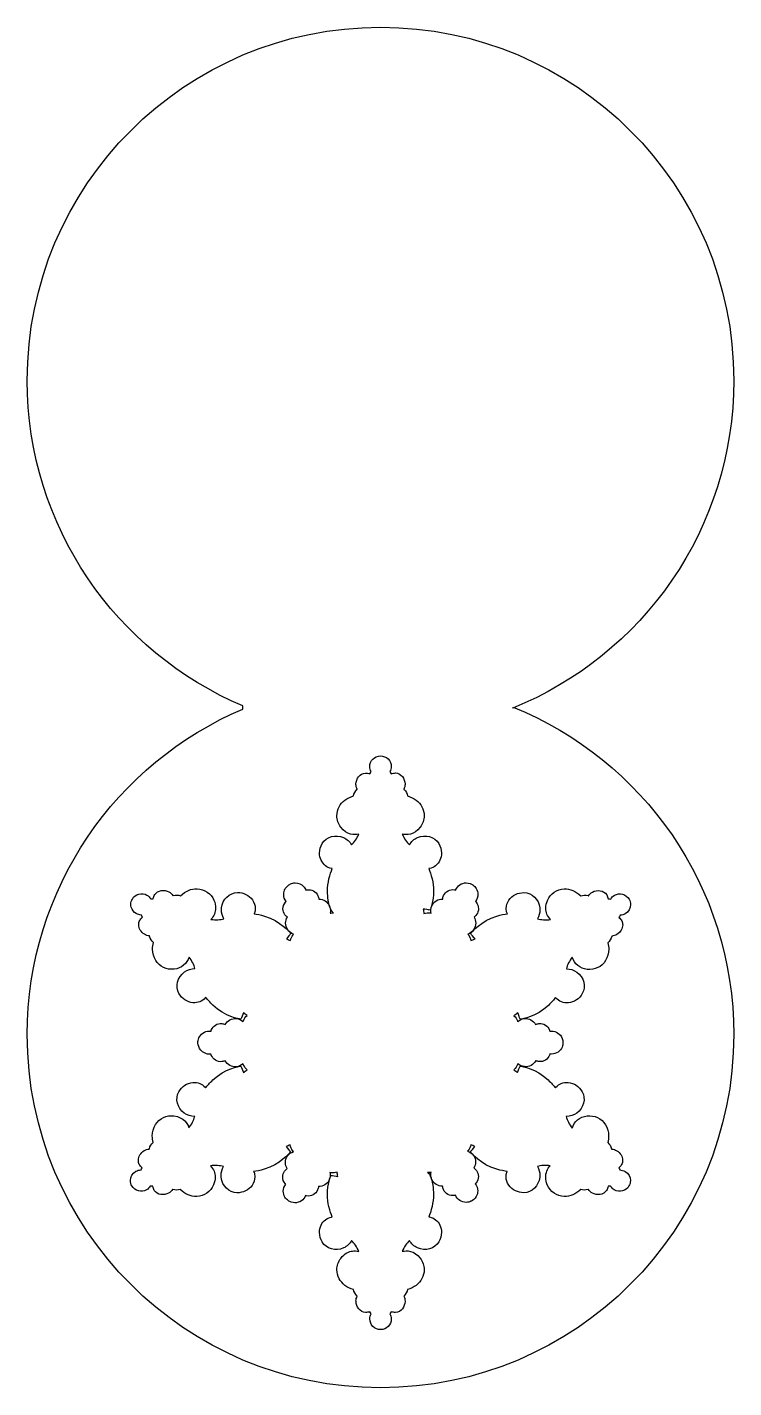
# Model space of a CAD drawing. Header units: centimetres. Extents: x -4.3 to 4.3, y -8.2 to 8.2.
import ezdxf

# ---------------------------------------------------------------- set-up
doc = ezdxf.new("R2010")
doc.units = ezdxf.units.CM
doc.header["$MEASUREMENT"] = 0
doc.layers.add('Camada 1', color=7, linetype='Continuous')

msp = doc.modelspace()

# ---------------------------------------------------------------- linework, layer by layer
at = {"layer": 'Camada 1'}
msp.add_open_spline([(1.59315, -0.00623), (3.15123, 0.62411), (4.25039, 2.15147), (4.25039, 3.93553), (4.25039, 3.93553), (4.25039, 6.28294), (2.3474, 8.1859), (-0.00001, 8.1859), (-0.00001, 8.1859), (-2.34745, 8.1859), (-4.25039, 6.28294), (-4.25039, 3.93553), (-4.25039, 3.93553), (-4.25039, 2.17497), (-3.17999, 0.66443), (-1.65446, 0.01917), (-1.65446, 0.01917), (-1.65446, 0.01917), (-1.65446, -0.01917), (-1.65446, -0.01917), (-1.65446, -0.01917), (-3.17999, -0.66444), (-4.25039, -2.17502), (-4.25039, -3.93553), (-4.25039, -3.93553), (-4.25039, -6.28297), (-2.34745, -8.18593), (-0.00002, -8.18593), (-0.00002, -8.18593), (2.34739, -8.18593), (4.25038, -6.28297), (4.25038, -3.93553), (4.25038, -3.93553), (4.25038, -2.15306), (3.1531, -0.62684), (1.59724, 0.00454), (1.59724, 0.00454), (1.59724, 0.00454), (1.59315, -0.00623), (1.59315, -0.00623)], degree=3, knots=[0, 0, 0, 0, 0.09090909, 0.09090909, 0.09090909, 0.09090909, 0.18181818, 0.18181818, 0.18181818, 0.18181818, 0.27272727, 0.27272727, 0.27272727, 0.27272727, 0.36363636, 0.36363636, 0.36363636, 0.36363636, 0.45454545, 0.45454545, 0.45454545, 0.45454545, 0.54545455, 0.54545455, 0.54545455, 0.54545455, 0.63636364, 0.63636364, 0.63636364, 0.63636364, 0.72727273, 0.72727273, 0.72727273, 0.72727273, 0.81818182, 0.81818182, 0.81818182, 0.81818182, 1, 1, 1, 1], dxfattribs=at)
at = {"layer": 'Camada 1', "color": 7, "lineweight": 25}
msp.add_open_spline([(-0.00009, -0.58204), (-0.07113, -0.58204), (-0.129, -0.63988), (-0.12907, -0.71097), (-0.12907, -0.71097), (-0.12904, -0.73232), (-0.12277, -0.75299), (-0.11232, -0.77206), (-0.11232, -0.77206), (-0.11907, -0.78029), (-0.12465, -0.78897), (-0.12917, -0.7978), (-0.12917, -0.7978), (-0.14682, -0.79121), (-0.16425, -0.78743), (-0.17992, -0.78825), (-0.17992, -0.78825), (-0.24951, -0.7918), (-0.29308, -0.85818), (-0.29509, -0.92022), (-0.29509, -0.92022), (-0.29509, -0.92025), (-0.29517, -0.9249), (-0.29517, -0.9249), (-0.29517, -0.9249), (-0.29517, -0.94601), (-0.28956, -0.96573), (-0.2803, -0.98427), (-0.2803, -0.98427), (-0.28189, -0.98557), (-0.28342, -0.98694), (-0.28342, -0.98694), (-0.28342, -0.98694), (-0.3053, -1.00911), (-0.31932, -1.03591), (-0.32517, -1.06467), (-0.32517, -1.06467), (-0.40264, -1.086), (-0.46386, -1.13201), (-0.49773, -1.19516), (-0.49773, -1.19516), (-0.51556, -1.22847), (-0.52501, -1.26567), (-0.52501, -1.30271), (-0.52501, -1.30271), (-0.52501, -1.35213), (-0.509, -1.39963), (-0.47863, -1.44006), (-0.47863, -1.44006), (-0.40566, -1.53727), (-0.31393, -1.53547), (-0.26162, -1.52409), (-0.26162, -1.52409), (-0.28382, -1.57616), (-0.31403, -1.62193), (-0.34777, -1.65413), (-0.34777, -1.65413), (-0.37052, -1.61452), (-0.40431, -1.58267), (-0.44543, -1.56454), (-0.44543, -1.56454), (-0.54036, -1.52282), (-0.65284, -1.55454), (-0.70147, -1.63674), (-0.70147, -1.63674), (-0.72248, -1.6723), (-0.73317, -1.71183), (-0.73317, -1.75088), (-0.73317, -1.75088), (-0.73317, -1.78104), (-0.72679, -1.81083), (-0.71404, -1.83843), (-0.71404, -1.83843), (-0.68922, -1.8919), (-0.6439, -1.92786), (-0.58971, -1.93707), (-0.58971, -1.93707), (-0.5864, -1.93763), (-0.58352, -1.93757), (-0.58034, -1.93776), (-0.58034, -1.93776), (-0.59283, -1.97012), (-0.60735, -2.01118), (-0.61982, -2.06182), (-0.61982, -2.06182), (-0.6313, -2.1087), (-0.63715, -2.15821), (-0.63715, -2.20888), (-0.63715, -2.20888), (-0.63715, -2.24529), (-0.63408, -2.28212), (-0.6281, -2.31831), (-0.6281, -2.31831), (-0.60752, -2.44224), (-0.5809, -2.46103), (-0.56661, -2.47103), (-0.56661, -2.47103), (-0.56661, -2.47103), (-0.56545, -2.47185), (-0.56539, -2.47196), (-0.56539, -2.47196), (-0.57536, -2.47162), (-0.58545, -2.47196), (-0.59566, -2.47349), (-0.59566, -2.47349), (-0.59566, -2.47349), (-0.59984, -2.47455), (-0.60458, -2.47566), (-0.60458, -2.47566), (-0.60238, -2.46598), (-0.60093, -2.4565), (-0.60093, -2.44722), (-0.60093, -2.44722), (-0.60093, -2.42666), (-0.60524, -2.40671), (-0.61371, -2.38787), (-0.61371, -2.38787), (-0.63681, -2.33659), (-0.68666, -2.30556), (-0.74262, -2.30656), (-0.74262, -2.30656), (-0.74389, -2.29262), (-0.74677, -2.27886), (-0.75267, -2.26589), (-0.75267, -2.26589), (-0.77579, -2.21461), (-0.82892, -2.18601), (-0.88491, -2.19477), (-0.88491, -2.19477), (-0.88491, -2.19477), (-0.89134, -2.19644), (-0.89727, -2.19784), (-0.89727, -2.19784), (-0.90423, -2.18056), (-0.91349, -2.16482), (-0.92606, -2.15212), (-0.92606, -2.15212), (-0.95241, -2.12545), (-0.9876, -2.11071), (-1.02504, -2.11053), (-1.02504, -2.11053), (-1.04663, -2.11048), (-1.06788, -2.1172), (-1.0819, -2.12294), (-1.0819, -2.12294), (-1.0819, -2.12294), (-1.08653, -2.12477), (-1.08653, -2.12477), (-1.08653, -2.12477), (-1.08701, -2.12493), (-1.08743, -2.12517), (-1.08783, -2.12538), (-1.08783, -2.12538), (-1.08783, -2.12538), (-1.09257, -2.12805), (-1.09257, -2.12805), (-1.09257, -2.12805), (-1.09974, -2.13212), (-1.12993, -2.15274), (-1.14583, -2.17988), (-1.14583, -2.17988), (-1.15832, -2.20134), (-1.16493, -2.22573), (-1.16493, -2.25037), (-1.16493, -2.25037), (-1.16493, -2.28069), (-1.15424, -2.31003), (-1.13551, -2.33464), (-1.13551, -2.33464), (-1.13929, -2.33837), (-1.14453, -2.34358), (-1.14453, -2.34358), (-1.14453, -2.34358), (-1.16297, -2.36602), (-1.17313, -2.39404), (-1.17313, -2.4224), (-1.17313, -2.4224), (-1.17313, -2.44785), (-1.16527, -2.47241), (-1.15038, -2.49352), (-1.15038, -2.49352), (-1.14244, -2.50474), (-1.13186, -2.51426), (-1.11987, -2.52262), (-1.11987, -2.52262), (-1.13373, -2.54508), (-1.14146, -2.56977), (-1.14146, -2.59517), (-1.14146, -2.59517), (-1.14146, -2.6238), (-1.13257, -2.65153), (-1.11577, -2.67523), (-1.11577, -2.67523), (-1.09825, -2.7), (-1.07333, -2.71767), (-1.04473, -2.72735), (-1.04473, -2.72735), (-1.04761, -2.73042), (-1.05119, -2.73423), (-1.05119, -2.73423), (-1.05119, -2.73423), (-1.0681, -2.75487), (-1.07913, -2.77894), (-1.08429, -2.80448), (-1.08429, -2.80448), (-1.09977, -2.79744), (-1.11591, -2.7904), (-1.13271, -2.78358), (-1.13271, -2.78358), (-1.11951, -2.7676), (-1.08583, -2.72696), (-1.08583, -2.72696), (-1.08583, -2.72696), (-1.08416, -2.72487), (-1.08329, -2.72241), (-1.08329, -2.71987), (-1.08329, -2.71987), (-1.08329, -2.71749), (-1.08406, -2.71511), (-1.08559, -2.7131), (-1.08559, -2.7131), (-1.09027, -2.70709), (-1.20158, -2.56597), (-1.39436, -2.50966), (-1.39436, -2.50966), (-1.4445, -2.495), (-1.48752, -2.48696), (-1.52189, -2.48153), (-1.52189, -2.48153), (-1.51969, -2.47748), (-1.51739, -2.47317), (-1.51739, -2.47317), (-1.51739, -2.47317), (-1.5107, -2.45518), (-1.50734, -2.43642), (-1.50734, -2.41726), (-1.50734, -2.41726), (-1.50734, -2.3821), (-1.5188, -2.34712), (-1.54052, -2.31614), (-1.54052, -2.31614), (-1.5806, -2.25904), (-1.64821, -2.22528), (-1.72134, -2.226), (-1.72134, -2.226), (-1.81693, -2.22685), (-1.90073, -2.30826), (-1.91216, -2.41139), (-1.91216, -2.41139), (-1.91216, -2.41139), (-1.91338, -2.43396), (-1.91338, -2.43396), (-1.91338, -2.43396), (-1.91338, -2.47177), (-1.90277, -2.50839), (-1.88361, -2.54128), (-1.88361, -2.54128), (-1.92806, -2.55409), (-1.98296, -2.55713), (-2.03929, -2.55017), (-2.03929, -2.55017), (-2.02119, -2.53078), (-2.00728, -2.5094), (-1.99794, -2.48633), (-1.99794, -2.48633), (-1.98847, -2.46281), (-1.98363, -2.43781), (-1.98363, -2.41193), (-1.98363, -2.41193), (-1.98363, -2.38185), (-1.99027, -2.351), (-2.00332, -2.32033), (-2.00332, -2.32033), (-2.03859, -2.23736), (-2.11606, -2.18399), (-2.20559, -2.18105), (-2.20559, -2.18105), (-2.27676, -2.17872), (-2.34704, -2.20857), (-2.40442, -2.2649), (-2.40442, -2.2649), (-2.43212, -2.25535), (-2.46191, -2.25408), (-2.49327, -2.26217), (-2.49327, -2.26217), (-2.49327, -2.26217), (-2.49523, -2.26275), (-2.49721, -2.26344), (-2.49721, -2.26344), (-2.50938, -2.24508), (-2.52523, -2.22934), (-2.54502, -2.21867), (-2.54502, -2.21867), (-2.59974, -2.18927), (-2.67903, -2.19369), (-2.717, -2.25211), (-2.717, -2.25211), (-2.72565, -2.26545), (-2.73105, -2.28272), (-2.73409, -2.30164), (-2.73409, -2.30164), (-2.74457, -2.30095), (-2.75465, -2.3014), (-2.76452, -2.30296), (-2.76452, -2.30296), (-2.77571, -2.28428), (-2.79061, -2.26835), (-2.80934, -2.25756), (-2.80934, -2.25756), (-2.83916, -2.24028), (-2.8739, -2.23565), (-2.90718, -2.24454), (-2.90718, -2.24454), (-2.94044, -2.25338), (-2.96825, -2.27468), (-2.98552, -2.30449), (-2.98552, -2.30449), (-2.99695, -2.32412), (-3.00301, -2.34648), (-3.00301, -2.36897), (-3.00301, -2.36897), (-3.00301, -2.38019), (-3.00148, -2.39141), (-2.99859, -2.40236), (-2.99859, -2.40236), (-2.98973, -2.43564), (-2.96843, -2.46353), (-2.93861, -2.48078), (-2.93861, -2.48078), (-2.9203, -2.49134), (-2.89924, -2.49679), (-2.87741, -2.49734), (-2.87741, -2.49734), (-2.87363, -2.50721), (-2.86905, -2.51634), (-2.86376, -2.52449), (-2.86376, -2.52449), (-2.87821, -2.5364), (-2.89022, -2.54947), (-2.89739, -2.56352), (-2.89739, -2.56352), (-2.90538, -2.5791), (-2.90946, -2.59583), (-2.90946, -2.61334), (-2.90946, -2.61334), (-2.90946, -2.6579), (-2.88253, -2.7034), (-2.84091, -2.72936), (-2.84091, -2.72936), (-2.82162, -2.74137), (-2.80001, -2.74748), (-2.77807, -2.74881), (-2.77807, -2.74881), (-2.77775, -2.75072), (-2.77749, -2.75267), (-2.77749, -2.75267), (-2.77749, -2.75267), (-2.769, -2.78357), (-2.75278, -2.80956), (-2.73092, -2.82882), (-2.73092, -2.82882), (-2.73809, -2.8561), (-2.74211, -2.88245), (-2.74211, -2.90679), (-2.74211, -2.90679), (-2.74211, -2.95608), (-2.72922, -3.00305), (-2.70478, -3.04257), (-2.70478, -3.04257), (-2.65774, -3.11874), (-2.57289, -3.15944), (-2.48343, -3.14888), (-2.48343, -3.14888), (-2.39405, -3.13824), (-2.3282, -3.08395), (-2.3024, -3.00254), (-2.3024, -3.00254), (-2.26832, -3.04794), (-2.24374, -3.09708), (-2.23263, -3.1425), (-2.23263, -3.1425), (-2.27851, -3.14229), (-2.32293, -3.15628), (-2.35897, -3.18264), (-2.35897, -3.18264), (-2.44274, -3.24384), (-2.47174, -3.35705), (-2.42498, -3.44037), (-2.42498, -3.44037), (-2.38916, -3.50413), (-2.32634, -3.54602), (-2.25686, -3.55237), (-2.25686, -3.55237), (-2.19815, -3.55777), (-2.14431, -3.5366), (-2.10912, -3.49443), (-2.10912, -3.49443), (-2.10721, -3.4921), (-2.10568, -3.48911), (-2.10385, -3.48655), (-2.10385, -3.48655), (-2.08215, -3.51354), (-2.05387, -3.5468), (-2.01627, -3.58294), (-2.01627, -3.58294), (-1.87149, -3.72232), (-1.69374, -3.74868), (-1.68626, -3.74971), (-1.68626, -3.74971), (-1.68113, -3.75048), (-1.67615, -3.74749), (-1.67433, -3.74262), (-1.67433, -3.74262), (-1.67433, -3.74262), (-1.65581, -3.69322), (-1.64853, -3.67378), (-1.64853, -3.67378), (-1.63374, -3.68534), (-1.61927, -3.69616), (-1.60514, -3.70627), (-1.60514, -3.70627), (-1.62469, -3.72331), (-1.64022, -3.74506), (-1.64996, -3.77043), (-1.64996, -3.77043), (-1.64996, -3.77043), (-1.65118, -3.77458), (-1.65255, -3.77921), (-1.65255, -3.77921), (-1.67496, -3.75923), (-1.70279, -3.74645), (-1.73325, -3.74346), (-1.73325, -3.74346), (-1.78937, -3.73801), (-1.84091, -3.766), (-1.86787, -3.81514), (-1.86787, -3.81514), (-1.88086, -3.80908), (-1.8943, -3.80464), (-1.90817, -3.80337), (-1.90817, -3.80337), (-1.96416, -3.79781), (-2.01541, -3.82972), (-2.03565, -3.88256), (-2.03565, -3.88256), (-2.03565, -3.88256), (-2.03748, -3.8891), (-2.03917, -3.89502), (-2.03917, -3.89502), (-2.0951, -3.88774), (-2.15014, -3.91344), (-2.17847, -3.96236), (-2.17847, -3.96236), (-2.18929, -3.98096), (-2.19397, -4.00279), (-2.19601, -4.01784), (-2.19601, -4.01784), (-2.19601, -4.01784), (-2.19654, -4.02173), (-2.19654, -4.02173), (-2.19654, -4.02173), (-2.19654, -4.02173), (-2.19678, -4.02734), (-2.19678, -4.02734), (-2.19678, -4.02734), (-2.19726, -4.0403), (-2.19337, -4.07555), (-2.17834, -4.10166), (-2.17834, -4.10166), (-2.15969, -4.13415), (-2.1295, -4.15741), (-2.0933, -4.16714), (-2.0933, -4.16714), (-2.07621, -4.17172), (-2.05798, -4.17203), (-2.03927, -4.16949), (-2.03927, -4.16949), (-2.03755, -4.17563), (-2.03578, -4.1819), (-2.03578, -4.1819), (-2.03578, -4.1819), (-2.01562, -4.23484), (-1.9645, -4.26686), (-1.90852, -4.26154), (-1.90852, -4.26154), (-1.89466, -4.26027), (-1.88124, -4.25585), (-1.8682, -4.24987), (-1.8682, -4.24987), (-1.84137, -4.29906), (-1.78991, -4.32729), (-1.73379, -4.32194), (-1.73379, -4.32194), (-1.70334, -4.31911), (-1.67548, -4.30638), (-1.65296, -4.28651), (-1.65296, -4.28651), (-1.6518, -4.29056), (-1.65042, -4.29527), (-1.65042, -4.29527), (-1.65042, -4.29527), (-1.64079, -4.32072), (-1.62528, -4.34242), (-1.60581, -4.35954), (-1.60581, -4.35954), (-1.61994, -4.36957), (-1.63446, -4.38036), (-1.64928, -4.3919), (-1.64928, -4.3919), (-1.65648, -4.37251), (-1.67487, -4.32303), (-1.67487, -4.32303), (-1.67487, -4.32303), (-1.67667, -4.31814), (-1.68162, -4.31515), (-1.68678, -4.31586), (-1.68678, -4.31586), (-1.69424, -4.31687), (-1.87199, -4.34258), (-2.01735, -4.48152), (-2.01735, -4.48152), (-2.055, -4.51761), (-2.08342, -4.55079), (-2.10519, -4.57772), (-2.10519, -4.57772), (-2.10699, -4.57518), (-2.10855, -4.57219), (-2.11043, -4.56984), (-2.11043, -4.56984), (-2.14546, -4.52753), (-2.19922, -4.50621), (-2.25796, -4.51142), (-2.25796, -4.51142), (-2.32749, -4.51756), (-2.39049, -4.5592), (-2.42645, -4.62297), (-2.42645, -4.62297), (-2.47349, -4.70616), (-2.44484, -4.81945), (-2.36128, -4.88094), (-2.36128, -4.88094), (-2.3253, -4.90737), (-2.28093, -4.92142), (-2.23505, -4.92139), (-2.23505, -4.92139), (-2.24616, -4.96632), (-2.27053, -5.01492), (-2.30424, -5.05977), (-2.30424, -5.05977), (-2.32056, -5.00892), (-2.36515, -4.92896), (-2.4858, -4.91422), (-2.4858, -4.91422), (-2.57526, -4.90332), (-2.66024, -4.94375), (-2.70747, -5.01971), (-2.70747, -5.01971), (-2.73221, -5.05945), (-2.74525, -5.10668), (-2.74525, -5.15631), (-2.74525, -5.15631), (-2.74525, -5.15631), (-2.74525, -5.15631), (-2.74525, -5.15631), (-2.74525, -5.15631), (-2.74525, -5.18039), (-2.74128, -5.20648), (-2.73424, -5.23354), (-2.73424, -5.23354), (-2.75639, -5.25275), (-2.77237, -5.27802), (-2.78104, -5.30945), (-2.78104, -5.30945), (-2.78104, -5.30945), (-2.78133, -5.31133), (-2.78165, -5.31326), (-2.78165, -5.31326), (-2.80366, -5.31466), (-2.82531, -5.32064), (-2.84462, -5.33255), (-2.84462, -5.33255), (-2.88648, -5.35848), (-2.91352, -5.40409), (-2.91352, -5.44881), (-2.91352, -5.44881), (-2.91352, -5.46609), (-2.90952, -5.48278), (-2.90161, -5.49826), (-2.90161, -5.49826), (-2.89431, -5.51268), (-2.88203, -5.52599), (-2.86727, -5.53803), (-2.86727, -5.53803), (-2.87296, -5.54658), (-2.87769, -5.55539), (-2.88132, -5.56441), (-2.88132, -5.56441), (-2.90339, -5.56473), (-2.92461, -5.57018), (-2.94313, -5.58087), (-2.94313, -5.58087), (-2.983, -5.60386), (-3.00774, -5.64672), (-3.00774, -5.69292), (-3.00774, -5.69292), (-3.00774, -5.71538), (-3.00181, -5.73748), (-2.99059, -5.757), (-2.99059, -5.757), (-2.97344, -5.78687), (-2.94569, -5.80825), (-2.91241, -5.81722), (-2.91241, -5.81722), (-2.87913, -5.82619), (-2.84436, -5.82172), (-2.81451, -5.80455), (-2.81451, -5.80455), (-2.79583, -5.79378), (-2.78085, -5.77788), (-2.76956, -5.75936), (-2.76956, -5.75936), (-2.75964, -5.76082), (-2.74953, -5.76148), (-2.73911, -5.76079), (-2.73911, -5.76079), (-2.73612, -5.77971), (-2.7308, -5.79691), (-2.7222, -5.81024), (-2.7222, -5.81024), (-2.68442, -5.86882), (-2.60512, -5.87348), (-2.55033, -5.84421), (-2.55033, -5.84421), (-2.53046, -5.83365), (-2.51456, -5.81794), (-2.50236, -5.79955), (-2.50236, -5.79955), (-2.50043, -5.80021), (-2.49844, -5.80093), (-2.49844, -5.80093), (-2.49844, -5.80093), (-2.46706, -5.80913), (-2.43729, -5.80794), (-2.40954, -5.79839), (-2.40954, -5.79839), (-2.35236, -5.85491), (-2.28214, -5.88504), (-2.211, -5.88292), (-2.211, -5.88292), (-2.12149, -5.88027), (-2.04384, -5.82717), (-2.00833, -5.7443), (-2.00833, -5.7443), (-1.99484, -5.71287), (-1.98801, -5.68167), (-1.98801, -5.65143), (-1.98801, -5.65143), (-1.98801, -5.60121), (-2.00854, -5.55359), (-2.04442, -5.51438), (-2.04442, -5.51438), (-1.98777, -5.5075), (-1.9325, -5.5106), (-1.88789, -5.52367), (-1.88789, -5.52367), (-1.90726, -5.55666), (-1.918, -5.59357), (-1.918, -5.63154), (-1.918, -5.63154), (-1.918, -5.63154), (-1.91681, -5.65345), (-1.91681, -5.65345), (-1.91681, -5.65345), (-1.90572, -5.75653), (-1.82214, -5.83821), (-1.72663, -5.83943), (-1.72663, -5.83943), (-1.65347, -5.84033), (-1.58577, -5.80681), (-1.54552, -5.74982), (-1.54552, -5.74982), (-1.52361, -5.71876), (-1.51202, -5.68365), (-1.51202, -5.64825), (-1.51202, -5.64825), (-1.51202, -5.62939), (-1.51533, -5.61073), (-1.52192, -5.5929), (-1.52192, -5.5929), (-1.52192, -5.5929), (-1.52409, -5.58883), (-1.52642, -5.58446), (-1.52642, -5.58446), (-1.49197, -5.57917), (-1.44892, -5.57128), (-1.39881, -5.55678), (-1.39881, -5.55678), (-1.2058, -5.50106), (-1.09406, -5.3603), (-1.08941, -5.35432), (-1.08941, -5.35432), (-1.08785, -5.35234), (-1.08708, -5.3499), (-1.08708, -5.34752), (-1.08708, -5.34752), (-1.08708, -5.34501), (-1.08793, -5.34252), (-1.08962, -5.3404), (-1.08962, -5.3404), (-1.08962, -5.3404), (-1.12317, -5.29965), (-1.13632, -5.2837), (-1.13632, -5.2837), (-1.11955, -5.27685), (-1.10341, -5.26997), (-1.08795, -5.26298), (-1.08795, -5.26298), (-1.08329, -5.28994), (-1.07207, -5.31547), (-1.05432, -5.33733), (-1.05432, -5.33733), (-1.05432, -5.33733), (-1.0513, -5.34051), (-1.04786, -5.34421), (-1.04786, -5.34421), (-1.07654, -5.35374), (-1.10152, -5.37149), (-1.11911, -5.39625), (-1.11911, -5.39625), (-1.13599, -5.41998), (-1.14491, -5.44771), (-1.14491, -5.47645), (-1.14491, -5.47645), (-1.14491, -5.47645), (-1.14491, -5.47645), (-1.14491, -5.47645), (-1.14491, -5.47645), (-1.14491, -5.50174), (-1.13726, -5.52643), (-1.12353, -5.54868), (-1.12353, -5.54868), (-1.13549, -5.55707), (-1.1461, -5.56649), (-1.15404, -5.57773), (-1.15404, -5.57773), (-1.16907, -5.5989), (-1.17703, -5.62353), (-1.17703, -5.64909), (-1.17703, -5.64909), (-1.17703, -5.67732), (-1.16695, -5.70526), (-1.14859, -5.72783), (-1.14859, -5.72783), (-1.14859, -5.72783), (-1.14338, -5.73294), (-1.13965, -5.73672), (-1.13965, -5.73672), (-1.15854, -5.76133), (-1.16931, -5.7908), (-1.16931, -5.82123), (-1.16931, -5.82123), (-1.16931, -5.84578), (-1.16277, -5.86997), (-1.15042, -5.89124), (-1.15042, -5.89124), (-1.13957, -5.91), (-1.12298, -5.92487), (-1.11094, -5.9341), (-1.11094, -5.9341), (-1.11094, -5.9341), (-1.10803, -5.93632), (-1.10803, -5.93632), (-1.10803, -5.93632), (-1.10803, -5.93632), (-1.10351, -5.93918), (-1.10351, -5.93918), (-1.10351, -5.93918), (-1.09264, -5.94609), (-1.05996, -5.96045), (-1.02953, -5.96045), (-1.02953, -5.96045), (-0.97288, -5.96026), (-0.92274, -5.9256), (-0.90118, -5.87348), (-0.90118, -5.87348), (-0.89512, -5.87501), (-0.88896, -5.87658), (-0.88896, -5.87658), (-0.88896, -5.87658), (-0.83303, -5.88544), (-0.77985, -5.85692), (-0.75662, -5.80567), (-0.75662, -5.80567), (-0.75077, -5.79276), (-0.74784, -5.77908), (-0.74654, -5.76506), (-0.74654, -5.76506), (-0.69055, -5.7662), (-0.64065, -5.73527), (-0.6174, -5.68402), (-0.6174, -5.68402), (-0.60883, -5.66508), (-0.60449, -5.64497), (-0.60449, -5.62446), (-0.60449, -5.62446), (-0.60449, -5.61523), (-0.60592, -5.60589), (-0.60804, -5.59628), (-0.60804, -5.59628), (-0.60404, -5.59726), (-0.59915, -5.59848), (-0.59915, -5.59848), (-0.59915, -5.59848), (-0.57214, -5.60271), (-0.54565, -5.59964), (-0.52112, -5.59123), (-0.52112, -5.59123), (-0.51951, -5.60748), (-0.51747, -5.62459), (-0.5149, -5.64261), (-0.5149, -5.64261), (-0.53538, -5.63917), (-0.58716, -5.63049), (-0.58716, -5.63049), (-0.58716, -5.63049), (-0.59227, -5.6297), (-0.59732, -5.6325), (-0.59925, -5.63734), (-0.59925, -5.63734), (-0.60084, -5.6412), (-0.63777, -5.73386), (-0.63777, -5.8597), (-0.63777, -5.8597), (-0.63777, -5.91), (-0.6319, -5.95942), (-0.62031, -6.00644), (-0.62031, -6.00644), (-0.60787, -6.05703), (-0.5933, -6.09812), (-0.58075, -6.1304), (-0.58075, -6.1304), (-0.58395, -6.13069), (-0.58686, -6.13064), (-0.59022, -6.13122), (-0.59022, -6.13122), (-0.64441, -6.14048), (-0.68965, -6.17649), (-0.71439, -6.23004), (-0.71439, -6.23004), (-0.72709, -6.25748), (-0.73341, -6.28727), (-0.73341, -6.31733), (-0.73341, -6.31733), (-0.73341, -6.35646), (-0.72269, -6.39602), (-0.70163, -6.43155), (-0.70163, -6.43155), (-0.65289, -6.51378), (-0.54042, -6.54548), (-0.44549, -6.50362), (-0.44549, -6.50362), (-0.4044, -6.4855), (-0.37061, -6.45364), (-0.34789, -6.41398), (-0.34789, -6.41398), (-0.3141, -6.44629), (-0.28375, -6.49219), (-0.2615, -6.54447), (-0.2615, -6.54447), (-0.2874, -6.53854), (-0.31299, -6.53672), (-0.33775, -6.54021), (-0.33775, -6.54021), (-0.37609, -6.54571), (-0.43165, -6.56542), (-0.47867, -6.62821), (-0.47867, -6.62821), (-0.50891, -6.66861), (-0.52489, -6.716), (-0.52489, -6.76537), (-0.52489, -6.76537), (-0.52489, -6.80246), (-0.51544, -6.83974), (-0.49753, -6.873), (-0.49753, -6.873), (-0.46366, -6.93602), (-0.40262, -6.98196), (-0.32534, -7.0032), (-0.32534, -7.0032), (-0.3197, -7.03185), (-0.30579, -7.05813), (-0.28306, -7.08115), (-0.28306, -7.08115), (-0.28306, -7.08115), (-0.2815, -7.08253), (-0.27996, -7.08382), (-0.27996, -7.08382), (-0.28917, -7.10229), (-0.29478, -7.122), (-0.29478, -7.14303), (-0.29478, -7.14303), (-0.29478, -7.14303), (-0.2947, -7.14779), (-0.2947, -7.14779), (-0.2947, -7.14779), (-0.29269, -7.20991), (-0.24906, -7.27622), (-0.17947, -7.27976), (-0.17947, -7.27976), (-0.16386, -7.28055), (-0.14648, -7.27677), (-0.12883, -7.27021), (-0.12883, -7.27021), (-0.12431, -7.27897), (-0.11872, -7.28757), (-0.11187, -7.29601), (-0.11187, -7.29601), (-0.12224, -7.31495), (-0.12851, -7.33562), (-0.12851, -7.35681), (-0.12851, -7.35681), (-0.12835, -7.42806), (-0.07041, -7.48582), (0.00061, -7.48579), (0.00061, -7.48579), (0.07165, -7.48566), (0.12946, -7.42785), (0.12946, -7.35683), (0.12946, -7.35683), (0.12946, -7.3355), (0.12322, -7.31484), (0.11279, -7.29584), (0.11279, -7.29584), (0.11962, -7.28748), (0.12525, -7.27883), (0.12975, -7.27004), (0.12975, -7.27004), (0.14729, -7.27665), (0.16475, -7.28039), (0.18036, -7.27957), (0.18036, -7.27957), (0.25, -7.27589), (0.29352, -7.20951), (0.29551, -7.14738), (0.29551, -7.14738), (0.29551, -7.14738), (0.29556, -7.14288), (0.29556, -7.14288), (0.29556, -7.14288), (0.29556, -7.12179), (0.28998, -7.10208), (0.28074, -7.08351), (0.28074, -7.08351), (0.28227, -7.08221), (0.28376, -7.08084), (0.28376, -7.08084), (0.28376, -7.08084), (0.30564, -7.05867), (0.31969, -7.03181), (0.32554, -7.00308), (0.32554, -7.00308), (0.40304, -6.98178), (0.46421, -6.93569), (0.4981, -6.87251), (0.4981, -6.87251), (0.51591, -6.83925), (0.52525, -6.8021), (0.52525, -6.76504), (0.52525, -6.76504), (0.52525, -6.71562), (0.50924, -6.66815), (0.47887, -6.62769), (0.47887, -6.62769), (0.40608, -6.53069), (0.31417, -6.53249), (0.26181, -6.54387), (0.26181, -6.54387), (0.28404, -6.49175), (0.31425, -6.44587), (0.34801, -6.41354), (0.34801, -6.41354), (0.37079, -6.45323), (0.4046, -6.48503), (0.44567, -6.50318), (0.44567, -6.50318), (0.5406, -6.54488), (0.65305, -6.51321), (0.70171, -6.43098), (0.70171, -6.43098), (0.72277, -6.39537), (0.73338, -6.35592), (0.73338, -6.31684), (0.73338, -6.31684), (0.73338, -6.2867), (0.727, -6.25681), (0.71428, -6.22924), (0.71428, -6.22924), (0.68941, -6.17577), (0.64414, -6.13984), (0.58998, -6.1306), (0.58998, -6.1306), (0.58665, -6.13007), (0.58374, -6.1301), (0.58059, -6.12994), (0.58059, -6.12994), (0.59313, -6.09753), (0.60763, -6.05649), (0.62007, -6.0059), (0.62007, -6.0059), (0.63155, -5.95902), (0.63737, -5.90954), (0.63737, -5.85884), (0.63737, -5.85884), (0.63737, -5.82235), (0.6343, -5.78558), (0.62829, -5.74941), (0.62829, -5.74941), (0.60916, -5.63397), (0.58585, -5.60952), (0.56558, -5.59574), (0.56558, -5.59574), (0.56558, -5.59574), (0.56534, -5.59563), (0.56534, -5.59563), (0.56534, -5.59563), (0.57664, -5.59613), (0.58794, -5.59603), (0.59939, -5.59412), (0.59939, -5.59412), (0.59939, -5.59412), (0.6036, -5.59311), (0.60831, -5.59195), (0.60831, -5.59195), (0.60625, -5.60137), (0.60484, -5.61068), (0.60484, -5.61963), (0.60484, -5.61963), (0.60484, -5.64043), (0.60923, -5.66064), (0.61791, -5.67972), (0.61791, -5.67972), (0.64135, -5.73089), (0.69138, -5.76158), (0.74734, -5.76029), (0.74734, -5.76029), (0.74866, -5.77434), (0.75165, -5.78807), (0.75758, -5.80096), (0.75758, -5.80096), (0.78094, -5.8521), (0.8342, -5.88044), (0.89019, -5.87137), (0.89019, -5.87137), (0.89019, -5.87137), (0.89649, -5.86978), (0.90233, -5.8683), (0.90233, -5.8683), (0.92408, -5.92037), (0.97419, -5.9549), (1.03076, -5.9549), (1.03076, -5.9549), (1.05235, -5.9549), (1.07365, -5.94791), (1.0877, -5.94215), (1.0877, -5.94215), (1.0877, -5.94215), (1.09217, -5.94032), (1.09217, -5.94032), (1.09217, -5.94032), (1.09259, -5.94016), (1.09302, -5.93992), (1.09339, -5.93976), (1.09339, -5.93976), (1.09339, -5.93976), (1.09805, -5.93709), (1.09805, -5.93709), (1.09805, -5.93709), (1.10525, -5.93307), (1.13538, -5.91238), (1.1512, -5.88489), (1.1512, -5.88489), (1.16345, -5.86364), (1.16993, -5.83938), (1.16993, -5.81501), (1.16993, -5.81501), (1.16993, -5.78442), (1.15908, -5.75484), (1.14006, -5.73016), (1.14006, -5.73016), (1.14376, -5.7264), (1.14906, -5.72119), (1.14906, -5.72119), (1.14906, -5.72119), (1.16721, -5.69873), (1.17726, -5.67095), (1.17726, -5.64282), (1.17726, -5.64282), (1.17726, -5.6171), (1.16919, -5.59242), (1.15406, -5.5712), (1.15406, -5.5712), (1.14604, -5.55996), (1.13538, -5.55056), (1.12347, -5.54225), (1.12347, -5.54225), (1.13699, -5.52002), (1.14461, -5.49545), (1.14461, -5.47034), (1.14461, -5.47034), (1.14461, -5.44142), (1.13553, -5.41356), (1.11844, -5.38969), (1.11844, -5.38969), (1.10079, -5.36495), (1.07582, -5.34744), (1.04713, -5.33799), (1.04713, -5.33799), (1.05001, -5.33489), (1.05356, -5.331), (1.05356, -5.331), (1.05356, -5.331), (1.07012, -5.31052), (1.08102, -5.2866), (1.08613, -5.26126), (1.08613, -5.26126), (1.10187, -5.26846), (1.11844, -5.27552), (1.13561, -5.28253), (1.13561, -5.28253), (1.12238, -5.29851), (1.08878, -5.33923), (1.08878, -5.33923), (1.08878, -5.33923), (1.08711, -5.34127), (1.08624, -5.34381), (1.08624, -5.34632), (1.08624, -5.34632), (1.08624, -5.3487), (1.08703, -5.35114), (1.08862, -5.35307), (1.08862, -5.35307), (1.09328, -5.35908), (1.20453, -5.49986), (1.39773, -5.5559), (1.39773, -5.5559), (1.44784, -5.57037), (1.49094, -5.57834), (1.52537, -5.58368), (1.52537, -5.58368), (1.52315, -5.58778), (1.52085, -5.59209), (1.52085, -5.59209), (1.52085, -5.59209), (1.51431, -5.60995), (1.51093, -5.62863), (1.51093, -5.64763), (1.51093, -5.64763), (1.51093, -5.64763), (1.51093, -5.64763), (1.51093, -5.64763), (1.51093, -5.64763), (1.51093, -5.683), (1.52247, -5.71809), (1.54437, -5.74907), (1.54437, -5.74907), (1.58453, -5.80609), (1.65213, -5.83972), (1.72532, -5.8389), (1.72532, -5.8389), (1.82086, -5.83779), (1.90455, -5.75619), (1.91574, -5.65308), (1.91574, -5.65308), (1.91574, -5.65308), (1.91693, -5.63101), (1.91693, -5.63101), (1.91693, -5.63101), (1.91693, -5.59299), (1.90619, -5.55624), (1.88693, -5.5233), (1.88693, -5.5233), (1.93141, -5.51039), (1.98631, -5.50729), (2.04258, -5.51407), (2.04258, -5.51407), (2.02446, -5.53354), (2.01059, -5.55492), (2.00136, -5.57805), (2.00136, -5.57805), (1.99197, -5.60144), (1.98723, -5.62628), (1.98723, -5.652), (1.98723, -5.652), (1.98723, -5.652), (1.98723, -5.652), (1.98723, -5.652), (1.98723, -5.652), (1.98723, -5.68229), (1.99395, -5.71322), (2.00713, -5.74408), (2.00713, -5.74408), (2.04253, -5.82695), (2.12021, -5.88008), (2.20964, -5.88285), (2.20964, -5.88285), (2.28081, -5.88502), (2.35109, -5.85502), (2.40826, -5.79855), (2.40826, -5.79855), (2.43604, -5.80808), (2.46581, -5.80924), (2.49713, -5.80112), (2.49713, -5.80112), (2.49713, -5.80112), (2.49914, -5.80046), (2.5011, -5.79974), (2.5011, -5.79974), (2.51332, -5.8181), (2.5292, -5.83387), (2.54907, -5.84448), (2.54907, -5.84448), (2.60392, -5.87374), (2.68324, -5.86909), (2.72092, -5.81051), (2.72092, -5.81051), (2.72955, -5.7972), (2.73489, -5.78), (2.73791, -5.76114), (2.73791, -5.76114), (2.74844, -5.7618), (2.75863, -5.76122), (2.7685, -5.75979), (2.7685, -5.75979), (2.7798, -5.7785), (2.79467, -5.79437), (2.81311, -5.80506), (2.81311, -5.80506), (2.87494, -5.84049), (2.95395, -5.81924), (2.98935, -5.75759), (2.98935, -5.75759), (3.00099, -5.73748), (3.0066, -5.71542), (3.0066, -5.69356), (3.0066, -5.69356), (3.0066, -5.64911), (2.98353, -5.60574), (2.94236, -5.58169), (2.94236, -5.58169), (2.92373, -5.57105), (2.90246, -5.5656), (2.88029, -5.56526), (2.88029, -5.56526), (2.87664, -5.55613), (2.87193, -5.54724), (2.86624, -5.53862), (2.86624, -5.53862), (2.88103, -5.52663), (2.89336, -5.51317), (2.90072, -5.49872), (2.90072, -5.49872), (2.90868, -5.48327), (2.91263, -5.46665), (2.91263, -5.44938), (2.91263, -5.44938), (2.91263, -5.40477), (2.88564, -5.35918), (2.84392, -5.33325), (2.84392, -5.33325), (2.82458, -5.32126), (2.80294, -5.31523), (2.78087, -5.31386), (2.78087, -5.31386), (2.78055, -5.3119), (2.78026, -5.30994), (2.78026, -5.30994), (2.78026, -5.30994), (2.77179, -5.27927), (2.75549, -5.25332), (2.73356, -5.23414), (2.73356, -5.23414), (2.74068, -5.20697), (2.74465, -5.18075), (2.74465, -5.15656), (2.74465, -5.15656), (2.74465, -5.10706), (2.73158, -5.05996), (2.70697, -5.0203), (2.70697, -5.0203), (2.65982, -4.94418), (2.57484, -4.90365), (2.48541, -4.91444), (2.48541, -4.91444), (2.39609, -4.92529), (2.33036, -4.97971), (2.30478, -5.06115), (2.30478, -5.06115), (2.27057, -5.01588), (2.24588, -4.96672), (2.23469, -4.92132), (2.23469, -4.92132), (2.28057, -4.92145), (2.32491, -4.90738), (2.3609, -4.881), (2.3609, -4.881), (2.44453, -4.81962), (2.47337, -4.70637), (2.42641, -4.62311), (2.42641, -4.62311), (2.39048, -4.5594), (2.32756, -4.51762), (2.258, -4.51138), (2.258, -4.51138), (2.19932, -4.50619), (2.1455, -4.52744), (2.11049, -4.56975), (2.11049, -4.56975), (2.10858, -4.5721), (2.10702, -4.57509), (2.1052, -4.57761), (2.1052, -4.57761), (2.08345, -4.55065), (2.05514, -4.5175), (2.01744, -4.48133), (2.01744, -4.48133), (1.87232, -4.34226), (1.69452, -4.31639), (1.68711, -4.3153), (1.68711, -4.3153), (1.68192, -4.31466), (1.677, -4.31752), (1.67515, -4.32247), (1.67515, -4.32247), (1.67515, -4.32247), (1.65671, -4.37192), (1.64956, -4.39137), (1.64956, -4.39137), (1.63451, -4.37965), (1.61977, -4.3687), (1.60543, -4.35854), (1.60543, -4.35854), (1.62461, -4.34142), (1.6398, -4.31991), (1.64927, -4.29496), (1.64927, -4.29496), (1.64927, -4.29496), (1.65046, -4.29083), (1.65181, -4.28618), (1.65181, -4.28618), (1.67433, -4.30613), (1.70213, -4.3188), (1.73261, -4.32174), (1.73261, -4.32174), (1.78875, -4.32708), (1.84016, -4.29885), (1.8671, -4.24964), (1.8671, -4.24964), (1.88006, -4.25565), (1.89345, -4.26006), (1.90737, -4.26139), (1.90737, -4.26139), (1.9633, -4.26668), (2.01455, -4.23475), (2.03469, -4.1818), (2.03469, -4.1818), (2.03469, -4.18172), (2.03649, -4.17526), (2.03821, -4.16934), (2.03821, -4.16934), (2.09417, -4.17651), (2.14907, -4.15061), (2.1773, -4.10169), (2.1773, -4.10169), (2.1881, -4.08277), (2.1927, -4.06102), (2.19471, -4.04605), (2.19471, -4.04605), (2.19471, -4.04605), (2.19527, -4.04192), (2.19527, -4.04192), (2.19527, -4.04192), (2.19532, -4.04147), (2.1954, -4.04107), (2.1954, -4.04065), (2.1954, -4.04065), (2.1954, -4.04065), (2.19545, -4.03591), (2.19545, -4.03591), (2.19545, -4.03591), (2.19571, -4.02752), (2.19317, -3.99019), (2.17661, -3.96196), (2.17661, -3.96196), (2.14841, -3.91322), (2.09342, -3.88753), (2.03752, -3.89486), (2.03752, -3.89486), (2.03577, -3.88872), (2.03397, -3.88232), (2.03397, -3.88232), (2.03397, -3.88232), (2.01376, -3.82951), (1.96256, -3.79765), (1.90657, -3.8031), (1.90657, -3.8031), (1.89271, -3.80442), (1.87926, -3.80887), (1.86619, -3.81493), (1.86619, -3.81493), (1.83923, -3.7658), (1.78774, -3.73778), (1.7316, -3.74317), (1.7316, -3.74317), (1.70117, -3.74616), (1.67334, -3.75899), (1.65088, -3.77894), (1.65088, -3.77894), (1.64966, -3.77479), (1.64831, -3.77013), (1.64831, -3.77013), (1.64831, -3.77013), (1.6391, -3.74611), (1.62455, -3.7252), (1.60614, -3.70846), (1.60614, -3.70846), (1.62082, -3.69801), (1.63596, -3.68682), (1.65154, -3.67465), (1.65154, -3.67465), (1.65879, -3.69404), (1.6772, -3.74349), (1.6772, -3.74349), (1.6772, -3.74349), (1.67905, -3.74838), (1.68392, -3.75137), (1.68916, -3.75063), (1.68916, -3.75063), (1.69659, -3.74957), (1.87439, -3.72348), (2.01939, -3.58431), (2.01939, -3.58431), (2.05704, -3.54822), (2.08535, -3.51496), (2.10705, -3.48803), (2.10705, -3.48803), (2.10882, -3.49049), (2.11036, -3.49359), (2.11229, -3.49586), (2.11229, -3.49586), (2.14748, -3.53814), (2.20127, -3.55933), (2.26009, -3.55402), (2.26009, -3.55402), (2.3296, -3.54772), (2.39243, -3.50587), (2.42823, -3.44221), (2.42823, -3.44221), (2.47511, -3.35892), (2.4463, -3.24573), (2.36264, -3.18443), (2.36264, -3.18443), (2.3266, -3.15802), (2.28223, -3.14398), (2.23635, -3.14413), (2.23635, -3.14413), (2.24749, -3.09878), (2.2721, -3.04962), (2.30631, -3.00427), (2.30631, -3.00427), (2.332, -3.08576), (2.39778, -3.14011), (2.4871, -3.15085), (2.4871, -3.15085), (2.57661, -3.16157), (2.66149, -3.12095), (2.70864, -3.04486), (2.70864, -3.04486), (2.73319, -3.00523), (2.74611, -2.95821), (2.74611, -2.90876), (2.74611, -2.90876), (2.74611, -2.88442), (2.74209, -2.85822), (2.735, -2.83103), (2.735, -2.83103), (2.75709, -2.81177), (2.77302, -2.78639), (2.78167, -2.75499), (2.78167, -2.75499), (2.78167, -2.75499), (2.78199, -2.75314), (2.78223, -2.75113), (2.78223, -2.75113), (2.80422, -2.74978), (2.82586, -2.7438), (2.8452, -2.73176), (2.8452, -2.73176), (2.8869, -2.70588), (2.91389, -2.66027), (2.91389, -2.61561), (2.91389, -2.61561), (2.91389, -2.5982), (2.90989, -2.58156), (2.90193, -2.56603), (2.90193, -2.56603), (2.89476, -2.55201), (2.88269, -2.53891), (2.86827, -2.52698), (2.86827, -2.52698), (2.87356, -2.5187), (2.87819, -2.5097), (2.88198, -2.49973), (2.88198, -2.49973), (2.90381, -2.49928), (2.92487, -2.49386), (2.94318, -2.48333), (2.94318, -2.48333), (2.98451, -2.45944), (3.00766, -2.41597), (3.00766, -2.37136), (3.00766, -2.37136), (3.00766, -2.34945), (3.00208, -2.32731), (2.99033, -2.30704), (2.99033, -2.30704), (2.95472, -2.24555), (2.87569, -2.22441), (2.81414, -2.26002), (2.81414, -2.26002), (2.79575, -2.27066), (2.78083, -2.28661), (2.76958, -2.30524), (2.76958, -2.30524), (2.75963, -2.30378), (2.74942, -2.30315), (2.73889, -2.30389), (2.73889, -2.30389), (2.7359, -2.285), (2.73056, -2.26775), (2.72188, -2.25441), (2.72188, -2.25441), (2.68394, -2.19594), (2.6047, -2.19141), (2.5499, -2.22078), (2.5499, -2.22078), (2.53011, -2.23142), (2.51423, -2.24719), (2.50209, -2.26547), (2.50209, -2.26547), (2.50008, -2.26478), (2.49815, -2.26415), (2.49815, -2.26415), (2.49815, -2.26415), (2.46672, -2.25592), (2.43698, -2.25719), (2.40925, -2.26688), (2.40925, -2.26688), (2.35194, -2.21039), (2.28175, -2.18039), (2.2106, -2.18274), (2.2106, -2.18274), (2.12104, -2.18549), (2.04349, -2.23875), (2.00817, -2.32162), (2.00817, -2.32162), (1.99476, -2.35295), (1.98804, -2.38404), (1.98804, -2.41409), (1.98804, -2.41409), (1.98804, -2.41409), (1.98804, -2.41409), (1.98804, -2.41409), (1.98804, -2.41409), (1.98804, -2.46449), (2.00857, -2.5122), (2.04466, -2.55141), (2.04466, -2.55141), (1.98807, -2.55845), (1.93279, -2.5553), (1.88816, -2.54244), (1.88816, -2.54244), (1.90745, -2.5095), (1.91806, -2.47275), (1.91806, -2.43489), (1.91806, -2.43489), (1.91806, -2.43489), (1.9169, -2.41261), (1.9169, -2.41261), (1.9169, -2.41261), (1.9056, -2.30953), (1.82189, -2.22796), (1.72637, -2.22695), (1.72637, -2.22695), (1.65313, -2.22621), (1.58556, -2.25978), (1.54534, -2.31693), (1.54534, -2.31693), (1.52359, -2.34789), (1.51206, -2.38289), (1.51206, -2.41808), (1.51206, -2.41808), (1.51206, -2.43716), (1.51547, -2.45586), (1.52209, -2.47375), (1.52209, -2.47375), (1.52209, -2.47375), (1.52421, -2.4779), (1.52667, -2.48227), (1.52667, -2.48227), (1.49214, -2.48764), (1.44909, -2.49561), (1.39901, -2.51018), (1.39901, -2.51018), (1.206, -2.5663), (1.09461, -2.70719), (1.09, -2.71319), (1.09, -2.71319), (1.08841, -2.71517), (1.08765, -2.71761), (1.08765, -2.71994), (1.08765, -2.71994), (1.08765, -2.72251), (1.08844, -2.72497), (1.09019, -2.72703), (1.09019, -2.72703), (1.09019, -2.72703), (1.12382, -2.76772), (1.13705, -2.78378), (1.13705, -2.78378), (1.12009, -2.79061), (1.10392, -2.79759), (1.08839, -2.80468), (1.08839, -2.80468), (1.08347, -2.7787), (1.07241, -2.75414), (1.05537, -2.73316), (1.05537, -2.73316), (1.05537, -2.73316), (1.05235, -2.72993), (1.04897, -2.72615), (1.04897, -2.72615), (1.07765, -2.7167), (1.10265, -2.69903), (1.12022, -2.67434), (1.12022, -2.67434), (1.13729, -2.65047), (1.14626, -2.62264), (1.14626, -2.59385), (1.14626, -2.59385), (1.14626, -2.56869), (1.13867, -2.54408), (1.12496, -2.52175), (1.12496, -2.52175), (1.13703, -2.51344), (1.14763, -2.50402), (1.1556, -2.4928), (1.1556, -2.4928), (1.17065, -2.47161), (1.1787, -2.44687), (1.1787, -2.42128), (1.1787, -2.42128), (1.1787, -2.3931), (1.16862, -2.36524), (1.1505, -2.34278), (1.1505, -2.34278), (1.1505, -2.34278), (1.14521, -2.33759), (1.14142, -2.33378), (1.14142, -2.33378), (1.16036, -2.30909), (1.17116, -2.27959), (1.17116, -2.24901), (1.17116, -2.24901), (1.17116, -2.22464), (1.1647, -2.20051), (1.15248, -2.17921), (1.15248, -2.17921), (1.14166, -2.16048), (1.12504, -2.14558), (1.11308, -2.13632), (1.11308, -2.13632), (1.11308, -2.13632), (1.10922, -2.13336), (1.10922, -2.13336), (1.10922, -2.13336), (1.10888, -2.13304), (1.10856, -2.1328), (1.10816, -2.13265), (1.10816, -2.13265), (1.10816, -2.13265), (1.10353, -2.1299), (1.10353, -2.1299), (1.10353, -2.1299), (1.09644, -2.12572), (1.06347, -2.10995), (1.03177, -2.1099), (1.03177, -2.1099), (0.97504, -2.10995), (0.92488, -2.14453), (0.90316, -2.1966), (0.90316, -2.1966), (0.8971, -2.19504), (0.89094, -2.19353), (0.89094, -2.19353), (0.89094, -2.19353), (0.83509, -2.18453), (0.78185, -2.21284), (0.75849, -2.26404), (0.75849, -2.26404), (0.75264, -2.27695), (0.74968, -2.29068), (0.74833, -2.30476), (0.74833, -2.30476), (0.69237, -2.30349), (0.64234, -2.33426), (0.619, -2.38551), (0.619, -2.38551), (0.6104, -2.40451), (0.60606, -2.42462), (0.60606, -2.44536), (0.60606, -2.44536), (0.60606, -2.45438), (0.60741, -2.46375), (0.6095, -2.47322), (0.6095, -2.47322), (0.60553, -2.47221), (0.60058, -2.47102), (0.60058, -2.47102), (0.60058, -2.47102), (0.57322, -2.46668), (0.54631, -2.46991), (0.52142, -2.47864), (0.52142, -2.47864), (0.51975, -2.46155), (0.51761, -2.44379), (0.51504, -2.42517), (0.51504, -2.42517), (0.53549, -2.42866), (0.5873, -2.43734), (0.5873, -2.43734), (0.5873, -2.43734), (0.59243, -2.43819), (0.59743, -2.43536), (0.59939, -2.43051), (0.59939, -2.43051), (0.60098, -2.42665), (0.63794, -2.33394), (0.63794, -2.20802), (0.63794, -2.20802), (0.63794, -2.15775), (0.63209, -2.10838), (0.6205, -2.06139), (0.6205, -2.06139), (0.60806, -2.01091), (0.59349, -1.96976), (0.581, -1.93743), (0.581, -1.93743), (0.58415, -1.93717), (0.58701, -1.93719), (0.59037, -1.93664), (0.59037, -1.93664), (0.64456, -1.92743), (0.68983, -1.8914), (0.71457, -1.83792), (0.71457, -1.83792), (0.72732, -1.8104), (0.73365, -1.78056), (0.73365, -1.7505), (0.73365, -1.7505), (0.73365, -1.71137), (0.72296, -1.67181), (0.7019, -1.63628), (0.7019, -1.63628), (0.65316, -1.55405), (0.54072, -1.52238), (0.44578, -1.56423), (0.44578, -1.56423), (0.40469, -1.58233), (0.3709, -1.6141), (0.34818, -1.6539), (0.34818, -1.6539), (0.31447, -1.62167), (0.28423, -1.57595), (0.26201, -1.52399), (0.26201, -1.52399), (0.31429, -1.53534), (0.40594, -1.53701), (0.47892, -1.43961), (0.47892, -1.43961), (0.50921, -1.39921), (0.5252, -1.35179), (0.5252, -1.30242), (0.5252, -1.30242), (0.5252, -1.2653), (0.51575, -1.22812), (0.49792, -1.19487), (0.49792, -1.19487), (0.46411, -1.13179), (0.40299, -1.08586), (0.32573, -1.06456), (0.32573, -1.06456), (0.32009, -1.03593), (0.30615, -1.00966), (0.28337, -0.98659), (0.28337, -0.98659), (0.28337, -0.98659), (0.28191, -0.98532), (0.28035, -0.98397), (0.28035, -0.98397), (0.28961, -0.96553), (0.29514, -0.94582), (0.29514, -0.92478), (0.29514, -0.92478), (0.29514, -0.92478), (0.29506, -0.92002), (0.29506, -0.92002), (0.29506, -0.92002), (0.29308, -0.85795), (0.24947, -0.79154), (0.17986, -0.78802), (0.17986, -0.78802), (0.16417, -0.7872), (0.14673, -0.79096), (0.12911, -0.79768), (0.12911, -0.79768), (0.12451, -0.78876), (0.11898, -0.78024), (0.1122, -0.77186), (0.1122, -0.77186), (0.12262, -0.75292), (0.12887, -0.73223), (0.12887, -0.71098), (0.12887, -0.71098), (0.12887, -0.67645), (0.11543, -0.64407), (0.09101, -0.6197), (0.09101, -0.6197), (0.06677, -0.59543), (0.0343, -0.58204), (-0.00009, -0.58204)], degree=3, knots=[0, 0, 0, 0, 0.0021692, 0.0021692, 0.0021692, 0.0021692, 0.00433839, 0.00433839, 0.00433839, 0.00433839, 0.00650759, 0.00650759, 0.00650759, 0.00650759, 0.00867679, 0.00867679, 0.00867679, 0.00867679, 0.01084599, 0.01084599, 0.01084599, 0.01084599, 0.01301518, 0.01301518, 0.01301518, 0.01301518, 0.01518438, 0.01518438, 0.01518438, 0.01518438, 0.01735358, 0.01735358, 0.01735358, 0.01735358, 0.01952278, 0.01952278, 0.01952278, 0.01952278, 0.02169197, 0.02169197, 0.02169197, 0.02169197, 0.02386117, 0.02386117, 0.02386117, 0.02386117, 0.02603037, 0.02603037, 0.02603037, 0.02603037, 0.02819957, 0.02819957, 0.02819957, 0.02819957, 0.03036876, 0.03036876, 0.03036876, 0.03036876, 0.03253796, 0.03253796, 0.03253796, 0.03253796, 0.03470716, 0.03470716, 0.03470716, 0.03470716, 0.03687636, 0.03687636, 0.03687636, 0.03687636, 0.03904555, 0.03904555, 0.03904555, 0.03904555, 0.04121475, 0.04121475, 0.04121475, 0.04121475, 0.04338395, 0.04338395, 0.04338395, 0.04338395, 0.04555315, 0.04555315, 0.04555315, 0.04555315, 0.04772234, 0.04772234, 0.04772234, 0.04772234, 0.04989154, 0.04989154, 0.04989154, 0.04989154, 0.05206074, 0.05206074, 0.05206074, 0.05206074, 0.05422993, 0.05422993, 0.05422993, 0.05422993, 0.05639913, 0.05639913, 0.05639913, 0.05639913, 0.05856833, 0.05856833, 0.05856833, 0.05856833, 0.06073753, 0.06073753, 0.06073753, 0.06073753, 0.06290672, 0.06290672, 0.06290672, 0.06290672, 0.06507592, 0.06507592, 0.06507592, 0.06507592, 0.06724512, 0.06724512, 0.06724512, 0.06724512, 0.06941432, 0.06941432, 0.06941432, 0.06941432, 0.07158351, 0.07158351, 0.07158351, 0.07158351, 0.07375271, 0.07375271, 0.07375271, 0.07375271, 0.07592191, 0.07592191, 0.07592191, 0.07592191, 0.07809111, 0.07809111, 0.07809111, 0.07809111, 0.0802603, 0.0802603, 0.0802603, 0.0802603, 0.0824295, 0.0824295, 0.0824295, 0.0824295, 0.0845987, 0.0845987, 0.0845987, 0.0845987, 0.0867679, 0.0867679, 0.0867679, 0.0867679, 0.08893709, 0.08893709, 0.08893709, 0.08893709, 0.09110629, 0.09110629, 0.09110629, 0.09110629, 0.09327549, 0.09327549, 0.09327549, 0.09327549, 0.09544469, 0.09544469, 0.09544469, 0.09544469, 0.09761388, 0.09761388, 0.09761388, 0.09761388, 0.09978308, 0.09978308, 0.09978308, 0.09978308, 0.10195228, 0.10195228, 0.10195228, 0.10195228, 0.10412148, 0.10412148, 0.10412148, 0.10412148, 0.10629067, 0.10629067, 0.10629067, 0.10629067, 0.10845987, 0.10845987, 0.10845987, 0.10845987, 0.11062907, 0.11062907, 0.11062907, 0.11062907, 0.11279826, 0.11279826, 0.11279826, 0.11279826, 0.11496746, 0.11496746, 0.11496746, 0.11496746, 0.11713666, 0.11713666, 0.11713666, 0.11713666, 0.11930586, 0.11930586, 0.11930586, 0.11930586, 0.12147505, 0.12147505, 0.12147505, 0.12147505, 0.12364425, 0.12364425, 0.12364425, 0.12364425, 0.12581345, 0.12581345, 0.12581345, 0.12581345, 0.12798265, 0.12798265, 0.12798265, 0.12798265, 0.13015184, 0.13015184, 0.13015184, 0.13015184, 0.13232104, 0.13232104, 0.13232104, 0.13232104, 0.13449024, 0.13449024, 0.13449024, 0.13449024, 0.13665944, 0.13665944, 0.13665944, 0.13665944, 0.13882863, 0.13882863, 0.13882863, 0.13882863, 0.14099783, 0.14099783, 0.14099783, 0.14099783, 0.14316703, 0.14316703, 0.14316703, 0.14316703, 0.14533623, 0.14533623, 0.14533623, 0.14533623, 0.14750542, 0.14750542, 0.14750542, 0.14750542, 0.14967462, 0.14967462, 0.14967462, 0.14967462, 0.15184382, 0.15184382, 0.15184382, 0.15184382, 0.15401302, 0.15401302, 0.15401302, 0.15401302, 0.15618221, 0.15618221, 0.15618221, 0.15618221, 0.15835141, 0.15835141, 0.15835141, 0.15835141, 0.16052061, 0.16052061, 0.16052061, 0.16052061, 0.1626898, 0.1626898, 0.1626898, 0.1626898, 0.164859, 0.164859, 0.164859, 0.164859, 0.1670282, 0.1670282, 0.1670282, 0.1670282, 0.1691974, 0.1691974, 0.1691974, 0.1691974, 0.17136659, 0.17136659, 0.17136659, 0.17136659, 0.17353579, 0.17353579, 0.17353579, 0.17353579, 0.17570499, 0.17570499, 0.17570499, 0.17570499, 0.17787419, 0.17787419, 0.17787419, 0.17787419, 0.18004338, 0.18004338, 0.18004338, 0.18004338, 0.18221258, 0.18221258, 0.18221258, 0.18221258, 0.18438178, 0.18438178, 0.18438178, 0.18438178, 0.18655098, 0.18655098, 0.18655098, 0.18655098, 0.18872017, 0.18872017, 0.18872017, 0.18872017, 0.19088937, 0.19088937, 0.19088937, 0.19088937, 0.19305857, 0.19305857, 0.19305857, 0.19305857, 0.19522777, 0.19522777, 0.19522777, 0.19522777, 0.19739696, 0.19739696, 0.19739696, 0.19739696, 0.19956616, 0.19956616, 0.19956616, 0.19956616, 0.20173536, 0.20173536, 0.20173536, 0.20173536, 0.20390456, 0.20390456, 0.20390456, 0.20390456, 0.20607375, 0.20607375, 0.20607375, 0.20607375, 0.20824295, 0.20824295, 0.20824295, 0.20824295, 0.21041215, 0.21041215, 0.21041215, 0.21041215, 0.21258134, 0.21258134, 0.21258134, 0.21258134, 0.21475054, 0.21475054, 0.21475054, 0.21475054, 0.21691974, 0.21691974, 0.21691974, 0.21691974, 0.21908894, 0.21908894, 0.21908894, 0.21908894, 0.22125813, 0.22125813, 0.22125813, 0.22125813, 0.22342733, 0.22342733, 0.22342733, 0.22342733, 0.22559653, 0.22559653, 0.22559653, 0.22559653, 0.22776573, 0.22776573, 0.22776573, 0.22776573, 0.22993492, 0.22993492, 0.22993492, 0.22993492, 0.23210412, 0.23210412, 0.23210412, 0.23210412, 0.23427332, 0.23427332, 0.23427332, 0.23427332, 0.23644252, 0.23644252, 0.23644252, 0.23644252, 0.23861171, 0.23861171, 0.23861171, 0.23861171, 0.24078091, 0.24078091, 0.24078091, 0.24078091, 0.24295011, 0.24295011, 0.24295011, 0.24295011, 0.24511931, 0.24511931, 0.24511931, 0.24511931, 0.2472885, 0.2472885, 0.2472885, 0.2472885, 0.2494577, 0.2494577, 0.2494577, 0.2494577, 0.2516269, 0.2516269, 0.2516269, 0.2516269, 0.2537961, 0.2537961, 0.2537961, 0.2537961, 0.25596529, 0.25596529, 0.25596529, 0.25596529, 0.25813449, 0.25813449, 0.25813449, 0.25813449, 0.26030369, 0.26030369, 0.26030369, 0.26030369, 0.26247289, 0.26247289, 0.26247289, 0.26247289, 0.26464208, 0.26464208, 0.26464208, 0.26464208, 0.26681128, 0.26681128, 0.26681128, 0.26681128, 0.26898048, 0.26898048, 0.26898048, 0.26898048, 0.27114967, 0.27114967, 0.27114967, 0.27114967, 0.27331887, 0.27331887, 0.27331887, 0.27331887, 0.27548807, 0.27548807, 0.27548807, 0.27548807, 0.27765727, 0.27765727, 0.27765727, 0.27765727, 0.27982646, 0.27982646, 0.27982646, 0.27982646, 0.28199566, 0.28199566, 0.28199566, 0.28199566, 0.28416486, 0.28416486, 0.28416486, 0.28416486, 0.28633406, 0.28633406, 0.28633406, 0.28633406, 0.28850325, 0.28850325, 0.28850325, 0.28850325, 0.29067245, 0.29067245, 0.29067245, 0.29067245, 0.29284165, 0.29284165, 0.29284165, 0.29284165, 0.29501085, 0.29501085, 0.29501085, 0.29501085, 0.29718004, 0.29718004, 0.29718004, 0.29718004, 0.29934924, 0.29934924, 0.29934924, 0.29934924, 0.30151844, 0.30151844, 0.30151844, 0.30151844, 0.30368764, 0.30368764, 0.30368764, 0.30368764, 0.30585683, 0.30585683, 0.30585683, 0.30585683, 0.30802603, 0.30802603, 0.30802603, 0.30802603, 0.31019523, 0.31019523, 0.31019523, 0.31019523, 0.31236443, 0.31236443, 0.31236443, 0.31236443, 0.31453362, 0.31453362, 0.31453362, 0.31453362, 0.31670282, 0.31670282, 0.31670282, 0.31670282, 0.31887202, 0.31887202, 0.31887202, 0.31887202, 0.32104121, 0.32104121, 0.32104121, 0.32104121, 0.32321041, 0.32321041, 0.32321041, 0.32321041, 0.32537961, 0.32537961, 0.32537961, 0.32537961, 0.32754881, 0.32754881, 0.32754881, 0.32754881, 0.329718, 0.329718, 0.329718, 0.329718, 0.3318872, 0.3318872, 0.3318872, 0.3318872, 0.3340564, 0.3340564, 0.3340564, 0.3340564, 0.3362256, 0.3362256, 0.3362256, 0.3362256, 0.33839479, 0.33839479, 0.33839479, 0.33839479, 0.34056399, 0.34056399, 0.34056399, 0.34056399, 0.34273319, 0.34273319, 0.34273319, 0.34273319, 0.34490239, 0.34490239, 0.34490239, 0.34490239, 0.34707158, 0.34707158, 0.34707158, 0.34707158, 0.34924078, 0.34924078, 0.34924078, 0.34924078, 0.35140998, 0.35140998, 0.35140998, 0.35140998, 0.35357918, 0.35357918, 0.35357918, 0.35357918, 0.35574837, 0.35574837, 0.35574837, 0.35574837, 0.35791757, 0.35791757, 0.35791757, 0.35791757, 0.36008677, 0.36008677, 0.36008677, 0.36008677, 0.36225597, 0.36225597, 0.36225597, 0.36225597, 0.36442516, 0.36442516, 0.36442516, 0.36442516, 0.36659436, 0.36659436, 0.36659436, 0.36659436, 0.36876356, 0.36876356, 0.36876356, 0.36876356, 0.37093275, 0.37093275, 0.37093275, 0.37093275, 0.37310195, 0.37310195, 0.37310195, 0.37310195, 0.37527115, 0.37527115, 0.37527115, 0.37527115, 0.37744035, 0.37744035, 0.37744035, 0.37744035, 0.37960954, 0.37960954, 0.37960954, 0.37960954, 0.38177874, 0.38177874, 0.38177874, 0.38177874, 0.38394794, 0.38394794, 0.38394794, 0.38394794, 0.38611714, 0.38611714, 0.38611714, 0.38611714, 0.38828633, 0.38828633, 0.38828633, 0.38828633, 0.39045553, 0.39045553, 0.39045553, 0.39045553, 0.39262473, 0.39262473, 0.39262473, 0.39262473, 0.39479393, 0.39479393, 0.39479393, 0.39479393, 0.39696312, 0.39696312, 0.39696312, 0.39696312, 0.39913232, 0.39913232, 0.39913232, 0.39913232, 0.40130152, 0.40130152, 0.40130152, 0.40130152, 0.40347072, 0.40347072, 0.40347072, 0.40347072, 0.40563991, 0.40563991, 0.40563991, 0.40563991, 0.40780911, 0.40780911, 0.40780911, 0.40780911, 0.40997831, 0.40997831, 0.40997831, 0.40997831, 0.41214751, 0.41214751, 0.41214751, 0.41214751, 0.4143167, 0.4143167, 0.4143167, 0.4143167, 0.4164859, 0.4164859, 0.4164859, 0.4164859, 0.4186551, 0.4186551, 0.4186551, 0.4186551, 0.4208243, 0.4208243, 0.4208243, 0.4208243, 0.42299349, 0.42299349, 0.42299349, 0.42299349, 0.42516269, 0.42516269, 0.42516269, 0.42516269, 0.42733189, 0.42733189, 0.42733189, 0.42733189, 0.42950108, 0.42950108, 0.42950108, 0.42950108, 0.43167028, 0.43167028, 0.43167028, 0.43167028, 0.43383948, 0.43383948, 0.43383948, 0.43383948, 0.43600868, 0.43600868, 0.43600868, 0.43600868, 0.43817787, 0.43817787, 0.43817787, 0.43817787, 0.44034707, 0.44034707, 0.44034707, 0.44034707, 0.44251627, 0.44251627, 0.44251627, 0.44251627, 0.44468547, 0.44468547, 0.44468547, 0.44468547, 0.44685466, 0.44685466, 0.44685466, 0.44685466, 0.44902386, 0.44902386, 0.44902386, 0.44902386, 0.45119306, 0.45119306, 0.45119306, 0.45119306, 0.45336226, 0.45336226, 0.45336226, 0.45336226, 0.45553145, 0.45553145, 0.45553145, 0.45553145, 0.45770065, 0.45770065, 0.45770065, 0.45770065, 0.45986985, 0.45986985, 0.45986985, 0.45986985, 0.46203905, 0.46203905, 0.46203905, 0.46203905, 0.46420824, 0.46420824, 0.46420824, 0.46420824, 0.46637744, 0.46637744, 0.46637744, 0.46637744, 0.46854664, 0.46854664, 0.46854664, 0.46854664, 0.47071584, 0.47071584, 0.47071584, 0.47071584, 0.47288503, 0.47288503, 0.47288503, 0.47288503, 0.47505423, 0.47505423, 0.47505423, 0.47505423, 0.47722343, 0.47722343, 0.47722343, 0.47722343, 0.47939262, 0.47939262, 0.47939262, 0.47939262, 0.48156182, 0.48156182, 0.48156182, 0.48156182, 0.48373102, 0.48373102, 0.48373102, 0.48373102, 0.48590022, 0.48590022, 0.48590022, 0.48590022, 0.48806941, 0.48806941, 0.48806941, 0.48806941, 0.49023861, 0.49023861, 0.49023861, 0.49023861, 0.49240781, 0.49240781, 0.49240781, 0.49240781, 0.49457701, 0.49457701, 0.49457701, 0.49457701, 0.4967462, 0.4967462, 0.4967462, 0.4967462, 0.4989154, 0.4989154, 0.4989154, 0.4989154, 0.5010846, 0.5010846, 0.5010846, 0.5010846, 0.5032538, 0.5032538, 0.5032538, 0.5032538, 0.50542299, 0.50542299, 0.50542299, 0.50542299, 0.50759219, 0.50759219, 0.50759219, 0.50759219, 0.50976139, 0.50976139, 0.50976139, 0.50976139, 0.51193059, 0.51193059, 0.51193059, 0.51193059, 0.51409978, 0.51409978, 0.51409978, 0.51409978, 0.51626898, 0.51626898, 0.51626898, 0.51626898, 0.51843818, 0.51843818, 0.51843818, 0.51843818, 0.52060738, 0.52060738, 0.52060738, 0.52060738, 0.52277657, 0.52277657, 0.52277657, 0.52277657, 0.52494577, 0.52494577, 0.52494577, 0.52494577, 0.52711497, 0.52711497, 0.52711497, 0.52711497, 0.52928416, 0.52928416, 0.52928416, 0.52928416, 0.53145336, 0.53145336, 0.53145336, 0.53145336, 0.53362256, 0.53362256, 0.53362256, 0.53362256, 0.53579176, 0.53579176, 0.53579176, 0.53579176, 0.53796095, 0.53796095, 0.53796095, 0.53796095, 0.54013015, 0.54013015, 0.54013015, 0.54013015, 0.54229935, 0.54229935, 0.54229935, 0.54229935, 0.54446855, 0.54446855, 0.54446855, 0.54446855, 0.54663774, 0.54663774, 0.54663774, 0.54663774, 0.54880694, 0.54880694, 0.54880694, 0.54880694, 0.55097614, 0.55097614, 0.55097614, 0.55097614, 0.55314534, 0.55314534, 0.55314534, 0.55314534, 0.55531453, 0.55531453, 0.55531453, 0.55531453, 0.55748373, 0.55748373, 0.55748373, 0.55748373, 0.55965293, 0.55965293, 0.55965293, 0.55965293, 0.56182213, 0.56182213, 0.56182213, 0.56182213, 0.56399132, 0.56399132, 0.56399132, 0.56399132, 0.56616052, 0.56616052, 0.56616052, 0.56616052, 0.56832972, 0.56832972, 0.56832972, 0.56832972, 0.57049892, 0.57049892, 0.57049892, 0.57049892, 0.57266811, 0.57266811, 0.57266811, 0.57266811, 0.57483731, 0.57483731, 0.57483731, 0.57483731, 0.57700651, 0.57700651, 0.57700651, 0.57700651, 0.5791757, 0.5791757, 0.5791757, 0.5791757, 0.5813449, 0.5813449, 0.5813449, 0.5813449, 0.5835141, 0.5835141, 0.5835141, 0.5835141, 0.5856833, 0.5856833, 0.5856833, 0.5856833, 0.58785249, 0.58785249, 0.58785249, 0.58785249, 0.59002169, 0.59002169, 0.59002169, 0.59002169, 0.59219089, 0.59219089, 0.59219089, 0.59219089, 0.59436009, 0.59436009, 0.59436009, 0.59436009, 0.59652928, 0.59652928, 0.59652928, 0.59652928, 0.59869848, 0.59869848, 0.59869848, 0.59869848, 0.60086768, 0.60086768, 0.60086768, 0.60086768, 0.60303688, 0.60303688, 0.60303688, 0.60303688, 0.60520607, 0.60520607, 0.60520607, 0.60520607, 0.60737527, 0.60737527, 0.60737527, 0.60737527, 0.60954447, 0.60954447, 0.60954447, 0.60954447, 0.61171367, 0.61171367, 0.61171367, 0.61171367, 0.61388286, 0.61388286, 0.61388286, 0.61388286, 0.61605206, 0.61605206, 0.61605206, 0.61605206, 0.61822126, 0.61822126, 0.61822126, 0.61822126, 0.62039046, 0.62039046, 0.62039046, 0.62039046, 0.62255965, 0.62255965, 0.62255965, 0.62255965, 0.62472885, 0.62472885, 0.62472885, 0.62472885, 0.62689805, 0.62689805, 0.62689805, 0.62689805, 0.62906725, 0.62906725, 0.62906725, 0.62906725, 0.63123644, 0.63123644, 0.63123644, 0.63123644, 0.63340564, 0.63340564, 0.63340564, 0.63340564, 0.63557484, 0.63557484, 0.63557484, 0.63557484, 0.63774403, 0.63774403, 0.63774403, 0.63774403, 0.63991323, 0.63991323, 0.63991323, 0.63991323, 0.64208243, 0.64208243, 0.64208243, 0.64208243, 0.64425163, 0.64425163, 0.64425163, 0.64425163, 0.64642082, 0.64642082, 0.64642082, 0.64642082, 0.64859002, 0.64859002, 0.64859002, 0.64859002, 0.65075922, 0.65075922, 0.65075922, 0.65075922, 0.65292842, 0.65292842, 0.65292842, 0.65292842, 0.65509761, 0.65509761, 0.65509761, 0.65509761, 0.65726681, 0.65726681, 0.65726681, 0.65726681, 0.65943601, 0.65943601, 0.65943601, 0.65943601, 0.66160521, 0.66160521, 0.66160521, 0.66160521, 0.6637744, 0.6637744, 0.6637744, 0.6637744, 0.6659436, 0.6659436, 0.6659436, 0.6659436, 0.6681128, 0.6681128, 0.6681128, 0.6681128, 0.670282, 0.670282, 0.670282, 0.670282, 0.67245119, 0.67245119, 0.67245119, 0.67245119, 0.67462039, 0.67462039, 0.67462039, 0.67462039, 0.67678959, 0.67678959, 0.67678959, 0.67678959, 0.67895879, 0.67895879, 0.67895879, 0.67895879, 0.68112798, 0.68112798, 0.68112798, 0.68112798, 0.68329718, 0.68329718, 0.68329718, 0.68329718, 0.68546638, 0.68546638, 0.68546638, 0.68546638, 0.68763557, 0.68763557, 0.68763557, 0.68763557, 0.68980477, 0.68980477, 0.68980477, 0.68980477, 0.69197397, 0.69197397, 0.69197397, 0.69197397, 0.69414317, 0.69414317, 0.69414317, 0.69414317, 0.69631236, 0.69631236, 0.69631236, 0.69631236, 0.69848156, 0.69848156, 0.69848156, 0.69848156, 0.70065076, 0.70065076, 0.70065076, 0.70065076, 0.70281996, 0.70281996, 0.70281996, 0.70281996, 0.70498915, 0.70498915, 0.70498915, 0.70498915, 0.70715835, 0.70715835, 0.70715835, 0.70715835, 0.70932755, 0.70932755, 0.70932755, 0.70932755, 0.71149675, 0.71149675, 0.71149675, 0.71149675, 0.71366594, 0.71366594, 0.71366594, 0.71366594, 0.71583514, 0.71583514, 0.71583514, 0.71583514, 0.71800434, 0.71800434, 0.71800434, 0.71800434, 0.72017354, 0.72017354, 0.72017354, 0.72017354, 0.72234273, 0.72234273, 0.72234273, 0.72234273, 0.72451193, 0.72451193, 0.72451193, 0.72451193, 0.72668113, 0.72668113, 0.72668113, 0.72668113, 0.72885033, 0.72885033, 0.72885033, 0.72885033, 0.73101952, 0.73101952, 0.73101952, 0.73101952, 0.73318872, 0.73318872, 0.73318872, 0.73318872, 0.73535792, 0.73535792, 0.73535792, 0.73535792, 0.73752711, 0.73752711, 0.73752711, 0.73752711, 0.73969631, 0.73969631, 0.73969631, 0.73969631, 0.74186551, 0.74186551, 0.74186551, 0.74186551, 0.74403471, 0.74403471, 0.74403471, 0.74403471, 0.7462039, 0.7462039, 0.7462039, 0.7462039, 0.7483731, 0.7483731, 0.7483731, 0.7483731, 0.7505423, 0.7505423, 0.7505423, 0.7505423, 0.7527115, 0.7527115, 0.7527115, 0.7527115, 0.75488069, 0.75488069, 0.75488069, 0.75488069, 0.75704989, 0.75704989, 0.75704989, 0.75704989, 0.75921909, 0.75921909, 0.75921909, 0.75921909, 0.76138829, 0.76138829, 0.76138829, 0.76138829, 0.76355748, 0.76355748, 0.76355748, 0.76355748, 0.76572668, 0.76572668, 0.76572668, 0.76572668, 0.76789588, 0.76789588, 0.76789588, 0.76789588, 0.77006508, 0.77006508, 0.77006508, 0.77006508, 0.77223427, 0.77223427, 0.77223427, 0.77223427, 0.77440347, 0.77440347, 0.77440347, 0.77440347, 0.77657267, 0.77657267, 0.77657267, 0.77657267, 0.77874187, 0.77874187, 0.77874187, 0.77874187, 0.78091106, 0.78091106, 0.78091106, 0.78091106, 0.78308026, 0.78308026, 0.78308026, 0.78308026, 0.78524946, 0.78524946, 0.78524946, 0.78524946, 0.78741866, 0.78741866, 0.78741866, 0.78741866, 0.78958785, 0.78958785, 0.78958785, 0.78958785, 0.79175705, 0.79175705, 0.79175705, 0.79175705, 0.79392625, 0.79392625, 0.79392625, 0.79392625, 0.79609544, 0.79609544, 0.79609544, 0.79609544, 0.79826464, 0.79826464, 0.79826464, 0.79826464, 0.80043384, 0.80043384, 0.80043384, 0.80043384, 0.80260304, 0.80260304, 0.80260304, 0.80260304, 0.80477223, 0.80477223, 0.80477223, 0.80477223, 0.80694143, 0.80694143, 0.80694143, 0.80694143, 0.80911063, 0.80911063, 0.80911063, 0.80911063, 0.81127983, 0.81127983, 0.81127983, 0.81127983, 0.81344902, 0.81344902, 0.81344902, 0.81344902, 0.81561822, 0.81561822, 0.81561822, 0.81561822, 0.81778742, 0.81778742, 0.81778742, 0.81778742, 0.81995662, 0.81995662, 0.81995662, 0.81995662, 0.82212581, 0.82212581, 0.82212581, 0.82212581, 0.82429501, 0.82429501, 0.82429501, 0.82429501, 0.82646421, 0.82646421, 0.82646421, 0.82646421, 0.82863341, 0.82863341, 0.82863341, 0.82863341, 0.8308026, 0.8308026, 0.8308026, 0.8308026, 0.8329718, 0.8329718, 0.8329718, 0.8329718, 0.835141, 0.835141, 0.835141, 0.835141, 0.8373102, 0.8373102, 0.8373102, 0.8373102, 0.83947939, 0.83947939, 0.83947939, 0.83947939, 0.84164859, 0.84164859, 0.84164859, 0.84164859, 0.84381779, 0.84381779, 0.84381779, 0.84381779, 0.84598698, 0.84598698, 0.84598698, 0.84598698, 0.84815618, 0.84815618, 0.84815618, 0.84815618, 0.85032538, 0.85032538, 0.85032538, 0.85032538, 0.85249458, 0.85249458, 0.85249458, 0.85249458, 0.85466377, 0.85466377, 0.85466377, 0.85466377, 0.85683297, 0.85683297, 0.85683297, 0.85683297, 0.85900217, 0.85900217, 0.85900217, 0.85900217, 0.86117137, 0.86117137, 0.86117137, 0.86117137, 0.86334056, 0.86334056, 0.86334056, 0.86334056, 0.86550976, 0.86550976, 0.86550976, 0.86550976, 0.86767896, 0.86767896, 0.86767896, 0.86767896, 0.86984816, 0.86984816, 0.86984816, 0.86984816, 0.87201735, 0.87201735, 0.87201735, 0.87201735, 0.87418655, 0.87418655, 0.87418655, 0.87418655, 0.87635575, 0.87635575, 0.87635575, 0.87635575, 0.87852495, 0.87852495, 0.87852495, 0.87852495, 0.88069414, 0.88069414, 0.88069414, 0.88069414, 0.88286334, 0.88286334, 0.88286334, 0.88286334, 0.88503254, 0.88503254, 0.88503254, 0.88503254, 0.88720174, 0.88720174, 0.88720174, 0.88720174, 0.88937093, 0.88937093, 0.88937093, 0.88937093, 0.89154013, 0.89154013, 0.89154013, 0.89154013, 0.89370933, 0.89370933, 0.89370933, 0.89370933, 0.89587852, 0.89587852, 0.89587852, 0.89587852, 0.89804772, 0.89804772, 0.89804772, 0.89804772, 0.90021692, 0.90021692, 0.90021692, 0.90021692, 0.90238612, 0.90238612, 0.90238612, 0.90238612, 0.90455531, 0.90455531, 0.90455531, 0.90455531, 0.90672451, 0.90672451, 0.90672451, 0.90672451, 0.90889371, 0.90889371, 0.90889371, 0.90889371, 0.91106291, 0.91106291, 0.91106291, 0.91106291, 0.9132321, 0.9132321, 0.9132321, 0.9132321, 0.9154013, 0.9154013, 0.9154013, 0.9154013, 0.9175705, 0.9175705, 0.9175705, 0.9175705, 0.9197397, 0.9197397, 0.9197397, 0.9197397, 0.92190889, 0.92190889, 0.92190889, 0.92190889, 0.92407809, 0.92407809, 0.92407809, 0.92407809, 0.92624729, 0.92624729, 0.92624729, 0.92624729, 0.92841649, 0.92841649, 0.92841649, 0.92841649, 0.93058568, 0.93058568, 0.93058568, 0.93058568, 0.93275488, 0.93275488, 0.93275488, 0.93275488, 0.93492408, 0.93492408, 0.93492408, 0.93492408, 0.93709328, 0.93709328, 0.93709328, 0.93709328, 0.93926247, 0.93926247, 0.93926247, 0.93926247, 0.94143167, 0.94143167, 0.94143167, 0.94143167, 0.94360087, 0.94360087, 0.94360087, 0.94360087, 0.94577007, 0.94577007, 0.94577007, 0.94577007, 0.94793926, 0.94793926, 0.94793926, 0.94793926, 0.95010846, 0.95010846, 0.95010846, 0.95010846, 0.95227766, 0.95227766, 0.95227766, 0.95227766, 0.95444685, 0.95444685, 0.95444685, 0.95444685, 0.95661605, 0.95661605, 0.95661605, 0.95661605, 0.95878525, 0.95878525, 0.95878525, 0.95878525, 0.96095445, 0.96095445, 0.96095445, 0.96095445, 0.96312364, 0.96312364, 0.96312364, 0.96312364, 0.96529284, 0.96529284, 0.96529284, 0.96529284, 0.96746204, 0.96746204, 0.96746204, 0.96746204, 0.96963124, 0.96963124, 0.96963124, 0.96963124, 0.97180043, 0.97180043, 0.97180043, 0.97180043, 0.97396963, 0.97396963, 0.97396963, 0.97396963, 0.97613883, 0.97613883, 0.97613883, 0.97613883, 0.97830803, 0.97830803, 0.97830803, 0.97830803, 0.98047722, 0.98047722, 0.98047722, 0.98047722, 0.98264642, 0.98264642, 0.98264642, 0.98264642, 0.98481562, 0.98481562, 0.98481562, 0.98481562, 0.98698482, 0.98698482, 0.98698482, 0.98698482, 0.98915401, 0.98915401, 0.98915401, 0.98915401, 0.99132321, 0.99132321, 0.99132321, 0.99132321, 0.99349241, 0.99349241, 0.99349241, 0.99349241, 0.99566161, 0.99566161, 0.99566161, 0.99566161, 1, 1, 1, 1], dxfattribs=at)

doc.saveas('drawing.dxf')
